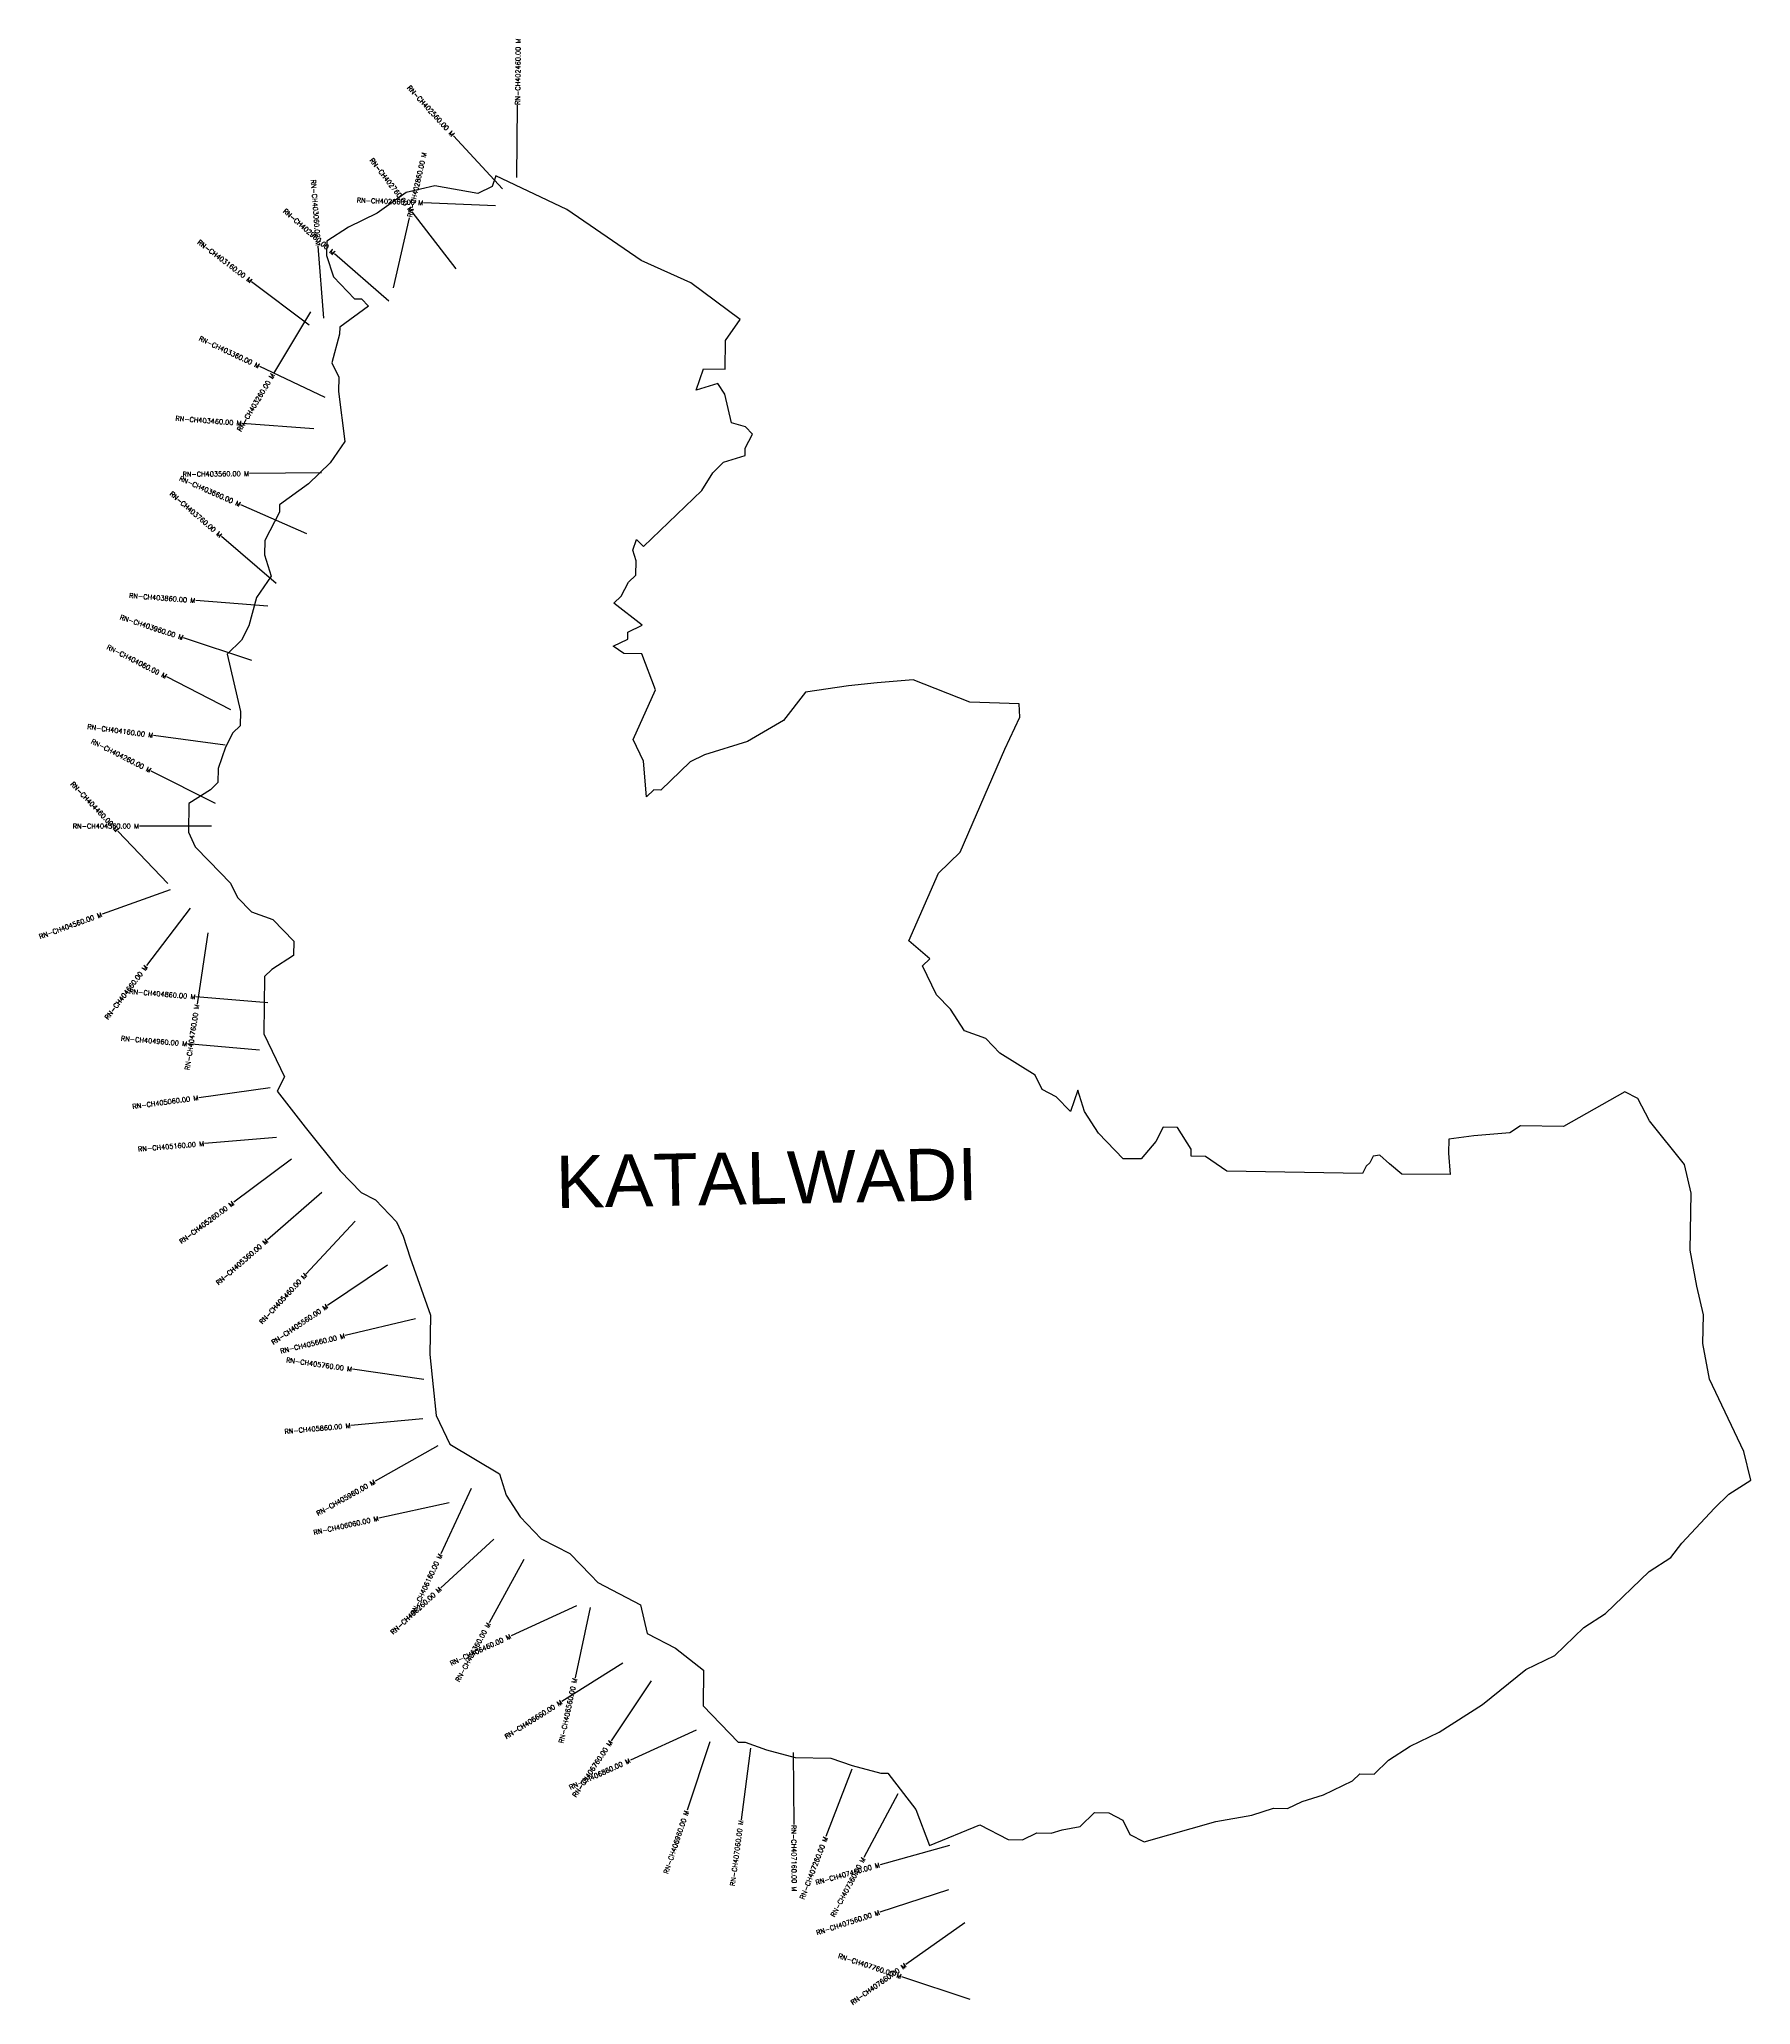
# Model space of a CAD drawing. Header units: metres. Extents: x 302122 to 305682, y 1939765 to 1943854.
import ezdxf
from ezdxf.enums import TextEntityAlignment as Align

# ---------------------------------------------------------------- set-up
doc = ezdxf.new("R2010")
doc.units = ezdxf.units.M
for name, color, linetype in [('CS', 134, 'Continuous'), ('CSMark', 6, 'Continuous'), ('VILLAGE BOUNDRY', 10, 'Continuous'), ('VILLAGE NAME', 250, 'Continuous')]:
    doc.layers.add(name, color=color, linetype=linetype)
doc.styles.get("Standard").update_dxf_attribs({"font": 'simplex.shx'})

msp = doc.modelspace()

# ---------------------------------------------------------------- linework, layer by layer
at = {"layer": 'CS'}
for p, q in [((303115.8, 1943566.6), (303117.2, 1943716.6)), ((303085.4, 1943542.7), (302984.1, 1943653.3)), ((302989.5, 1943376.5), (302897.6, 1943495.1)), ((303071.3, 1943507.8), (302921.5, 1943513.7)), ((302858.9, 1943336.6), (302892.2, 1943482.8)), ((302713.8, 1943274), (302702.6, 1943423.5)), ((302849.6, 1943309.1), (302736.4, 1943407.6)), ((302683.4, 1943259), (302563.8, 1943349.6)), ((302686.4, 1943286.9), (302609, 1943158.4)), ((302716.5, 1943109), (302580.8, 1943173.1)), ((302693.4, 1943043.6), (302543.9, 1943054.9)), ((302709.2, 1942951.9), (302559.2, 1942950.4)), ((302678.7, 1942825.1), (302541.3, 1942885.3)), ((302614.6, 1942721.9), (302501, 1942819.8)), ((302597.2, 1942674.7), (302447.6, 1942686.1)), ((302564.6, 1942561.2), (302422.3, 1942608.4)), ((302520.8, 1942459.1), (302387.3, 1942527.4)), ((302508.5, 1942385.5), (302359.9, 1942405.5)), ((302488.9, 1942263.8), (302355, 1942331.5)), ((302389.3, 1942097.9), (302285.7, 1942206.4)), ((302480.6, 1942216.9), (302330.6, 1942216.9)), ((302394.1, 1942084.4), (302253, 1942033.6)), ((302435.9, 1942046.3), (302345.2, 1941926.9)), ((302472.5, 1941995.1), (302450.3, 1941846.8)), ((302597.3, 1941849.2), (302447.8, 1941861.6)), ((302580.1, 1941751), (302430.6, 1941763.8)), ((302602.4, 1941672.2), (302453.7, 1941652)), ((302615.5, 1941569.4), (302466, 1941556.6)), ((302646.9, 1941523.8), (302526.6, 1941434.3)), ((302709.8, 1941455), (302596.7, 1941356.4)), ((302779, 1941395), (302676.9, 1941285.1)), ((302846.3, 1941303.3), (302722, 1941219.5)), ((302904.5, 1941192), (302758.6, 1941157)), ((302921.9, 1941065.4), (302773.4, 1941086.8)), ((302919.8, 1940983.5), (302770.5, 1940969.9)), ((302951.5, 1940927.6), (302820.8, 1940854)), ((303020.6, 1940839.1), (302957.4, 1940703.1)), ((302975.1, 1940809), (302828.6, 1940776.9)), ((303068, 1940733.5), (302957.5, 1940632.1)), ((303130, 1940691.4), (303058.2, 1940559.7)), ((303239.9, 1940594.6), (303103.5, 1940532.2)), ((303267.8, 1940591.6), (303236.6, 1940444.9)), ((303336.4, 1940475.3), (303209.4, 1940395.5)), ((303394.7, 1940438.7), (303311.7, 1940313.8)), ((303488.3, 1940336), (303351.7, 1940273.9)), ((303517.4, 1940311.5), (303469.6, 1940169.3)), ((303601.4, 1940298.5), (303582, 1940149.8)), ((303690.5, 1940289.5), (303691.6, 1940139.5)), ((303812.4, 1940254.6), (303758.6, 1940114.6)), ((303908.3, 1940203.6), (303837.7, 1940071.3)), ((304015.7, 1940096.3), (303871.2, 1940056)), ((304013.5, 1940003.9), (303871, 1939957.3)), ((304047.4, 1939935.3), (303925, 1939848.4)), ((304058.7, 1939775.4), (303916.4, 1939822.9))]:
    msp.add_line(p, q, dxfattribs=at)
at = {"layer": 'VILLAGE BOUNDRY'}
msp.add_lwpolyline([(303930.8, 1941978.6), (303992.7, 1942119), (304038, 1942162.8), (304130.8, 1942377), (304161.7, 1942443.4), (304160.7, 1942471.6), (304058, 1942474.9), (303939.8, 1942521.4), (303865.3, 1942515.2), (303805.7, 1942508.8), (303716.3, 1942495.4), (303670.6, 1942436.6), (303595.6, 1942393.3), (303505.8, 1942365), (303475.9, 1942350.6), (303415.4, 1942292.1), (303400.5, 1942292.4), (303385.4, 1942277.7), (303379.2, 1942352.2), (303357.6, 1942397.2), (303404, 1942500.6), (303375.4, 1942575.4), (303338.3, 1942576), (303316.2, 1942591.3), (303346.2, 1942605.6), (303346.4, 1942620.5), (303376.4, 1942634.9), (303317.7, 1942680.5), (303332.8, 1942695.1), (303348.1, 1942724.6), (303363.3, 1942739.2), (303363.8, 1942769), (303356.7, 1942791.4), (303364.5, 1942813.6), (303379.1, 1942798.5), (303500.1, 1942915.5), (303523, 1942952.3), (303545.7, 1942974.2), (303590.5, 1942988.4), (303590.8, 1943003.2), (303606.1, 1943032.7), (303591.5, 1943047.8), (303561.9, 1943055.8), (303548, 1943115.5), (303533.5, 1943138.1), (303488.6, 1943123.9), (303504.2, 1943168.3), (303548.8, 1943167.5), (303549.8, 1943227), (303580.3, 1943271.2), (303477.4, 1943347.2), (303374.1, 1943393.6), (303219.7, 1943500.2), (303072, 1943569.6), (303064.2, 1943547.4), (303034.2, 1943533), (302945.3, 1943549.4), (302885.6, 1943535.5), (302825.3, 1943491.9), (302765.4, 1943463.1), (302720.3, 1943434.1), (302719.8, 1943404.4), (302733.9, 1943359.5), (302777.8, 1943314.2), (302792.7, 1943313.9), (302807.3, 1943298.8), (302747, 1943255.2), (302746.8, 1943240.3), (302730.9, 1943181), (302745.3, 1943151.1), (302744.8, 1943121.3), (302758, 1943017), (302727.5, 1942972.9), (302682.2, 1942929), (302621.9, 1942885.4), (302621.7, 1942870.5), (302591, 1942811.5), (302590.5, 1942781.7), (302604.6, 1942736.9), (302574.1, 1942692.8), (302558.3, 1942633.5), (302542.9, 1942604), (302512.7, 1942574.8), (302526.6, 1942515.1), (302540.5, 1942455.3), (302540, 1942425.6), (302524.8, 1942410.9), (302509.5, 1942381.4), (302493.9, 1942337.1), (302493.4, 1942307.4), (302478.3, 1942292.7), (302433.2, 1942263.7), (302432.2, 1942204.2), (302446.5, 1942174.2), (302475.8, 1942144), (302519.7, 1942098.6), (302534.1, 1942068.7), (302563.3, 1942038.4), (302607.7, 1942022.8), (302651.6, 1941977.5), (302651.1, 1941947.7), (302605.9, 1941918.7), (302590.8, 1941904.1), (302588.9, 1941785.1), (302632, 1941695.1), (302616.7, 1941665.7), (302674.9, 1941590.3), (302747.8, 1941499.9), (302791.7, 1941454.5), (302821.2, 1941439.2), (302865, 1941393.8), (302879.4, 1941363.8), (302893.6, 1941318.9), (302936.2, 1941199.2), (302934.9, 1941117.5), (302941.2, 1941050.4), (302947.6, 1940990.8), (302976.4, 1940930.8), (303079.5, 1940869.6), (303093.6, 1940824.8), (303122.7, 1940779.7), (303166.5, 1940734.3), (303225.5, 1940703.6), (303269.4, 1940658.2), (303284, 1940643.1), (303372.5, 1940597.1), (303386.4, 1940537.3), (303445.4, 1940506.6), (303504.1, 1940461), (303502.9, 1940386.6), (303576, 1940311.1), (303590.9, 1940310.8), (303635.3, 1940295.2), (303694.5, 1940279.3), (303768.9, 1940278.1), (303813.2, 1940262.5), (303872.5, 1940246.6), (303887.4, 1940246.4), (303945.6, 1940171), (303974.1, 1940096.2), (304078.9, 1940139.1), (304138, 1940108.4), (304167.7, 1940107.9), (304197.7, 1940122.3), (304227.4, 1940121.8), (304249.8, 1940128.8), (304287.2, 1940135.7), (304317.4, 1940164.9), (304347.1, 1940164.4), (304376.6, 1940149.1), (304391, 1940119.1), (304420.5, 1940103.7), (304570, 1940145.9), (304644.5, 1940159.5), (304689.4, 1940173.7), (304719.1, 1940173.2), (304749.1, 1940187.5), (304794, 1940201.7), (304854, 1940230.4), (304869.1, 1940245.1), (304898.9, 1940244.6), (304929.1, 1940273.8), (304974.2, 1940302.8), (305034.2, 1940331.6), (305124.4, 1940389.6), (305214.8, 1940462.5), (305274.8, 1940491.2), (305335.2, 1940549.7), (305380.3, 1940578.7), (305471, 1940666.5), (305516.2, 1940695.5), (305539, 1940724.9), (305607.1, 1940798.1), (305637.3, 1940827.4), (305682.5, 1940856.4), (305668.5, 1940916.1), (305596.6, 1941066), (305583, 1941140.7), (305584, 1941200.1), (305570.1, 1941259.9), (305556.5, 1941334.5), (305558.4, 1941453.5), (305544.6, 1941513.2), (305471.7, 1941603.6), (305447.7, 1941650), (305420.6, 1941664), (305293, 1941591.7), (305203.8, 1941593.2), (305181.2, 1941578.7), (305106.7, 1941572.5), (305054.5, 1941565.9), (305054.1, 1941536.2), (305057.2, 1941492), (304956.6, 1941493.1), (304931.2, 1941514.1), (304910.9, 1941532.5), (304897.1, 1941530.2), (304890.1, 1941516.5), (304882.5, 1941509.2), (304874.8, 1941494.5), (304592.3, 1941499.1), (304548.2, 1941529.6), (304518.5, 1941530.1), (304518.7, 1941545), (304489.7, 1941590.1), (304459.9, 1941590.6), (304444.6, 1941561.1), (304414.2, 1941524.4), (304377, 1941525), (304325.9, 1941577.9), (304296.8, 1941623), (304282.7, 1941667.9), (304267.1, 1941623.5), (304237.9, 1941653.8), (304208.4, 1941669.1), (304194, 1941699.1), (304120.4, 1941744.9), (304091.1, 1941775.2), (304046.7, 1941790.8), (304017.7, 1941835.9), (303988.5, 1941866.1), (303959.7, 1941926.1), (303974.8, 1941940.7)], close=True, dxfattribs=at)

# ---------------------------------------------------------------- texts
at = {"layer": 'CSMark'}
for s, rotation, p in [('RN-CH402460.00 M', 89.4752, (303117.2, 1943717.6)), ('RN-CH402860.00 M', 77.1452, (302892.5, 1943483.8)), ('RN-CH407160.00 M', 270.4313, (303691.7, 1940138.5))]:
    msp.add_text(s, height=10, rotation=rotation, dxfattribs=at).set_placement(p, align=Align.MIDDLE_LEFT)
for s, rotation, p in [('RN-CH402560.00 M', 312.4991, (302983.4, 1943654)), ('RN-CH402760.00 M', 307.7693, (302897, 1943495.9)), ('RN-CH403060.00 M', 274.282, (302702.5, 1943424.5)), ('RN-CH402960.00 M', 318.9866, (302735.6, 1943408.2)), ('RN-CH402660.00 M', 357.7271, (302920.5, 1943513.8)), ('RN-CH403160.00 M', 322.8233, (302563, 1943350.2)), ('RN-CH403360.00 M', 334.7234, (302579.9, 1943173.5)), ('RN-CH403260.00 M', 58.9317, (302608.5, 1943157.6)), ('RN-CH403460.00 M', 355.6778, (302542.9, 1943055)), ('RN-CH403660.00 M', 336.3148, (302540.4, 1942885.7)), ('RN-CH403560.00 M', 0.5787, (302558.2, 1942950.4)), ('RN-CH403760.00 M', 319.2738, (302500.2, 1942820.4)), ('RN-CH403860.00 M', 355.636, (302446.6, 1942686.2)), ('RN-CH403960.00 M', 341.6523, (302421.3, 1942608.7)), ('RN-CH404060.00 M', 332.9225, (302386.4, 1942527.8)), ('RN-CH404160.00 M', 352.3279, (302358.9, 1942405.7)), ('RN-CH404260.00 M', 333.1502, (302354.1, 1942332)), ('RN-CH404460.00 M', 313.6577, (302285, 1942207.2)), ('RN-CH404560.00 M', 19.8032, (302252, 1942033.3)), ('RN-CH404660.00 M', 52.7995, (302344.6, 1941926.1)), ('RN-CH404860.00 M', 355.2634, (302446.8, 1941861.7)), ('RN-CH404760.00 M', 81.4735, (302450.1, 1941845.8)), ('RN-CH404960.00 M', 355.1276, (302429.6, 1941763.8)), ('RN-CH405060.00 M', 7.7201, (302452.7, 1941651.9)), ('RN-CH405160.00 M', 4.8857, (302465, 1941556.5)), ('RN-CH405260.00 M', 36.6764, (302525.8, 1941433.7)), ('RN-CH405360.00 M', 41.0645, (302595.9, 1941355.8)), ('RN-CH405460.00 M', 47.1213, (302676.3, 1941284.4)), ('RN-CH405560.00 M', 33.9769, (302721.1, 1941218.9)), ('RN-CH405660.00 M', 13.5055, (302757.7, 1941156.7)), ('RN-CH405760.00 M', 351.8232, (302772.4, 1941086.9)), ('RN-CH405860.00 M', 5.1942, (302769.5, 1940969.8)), ('RN-CH405960.00 M', 29.3645, (302819.9, 1940853.6)), ('RN-CH406060.00 M', 12.3655, (302827.6, 1940776.6)), ('RN-CH406160.00 M', 65.0746, (302956.9, 1940702.2)), ('RN-CH406260.00 M', 42.5724, (302956.8, 1940631.4)), ('RN-CH406360.00 M', 61.4072, (303057.7, 1940558.8)), ('RN-CH406460.00 M', 24.5801, (303102.6, 1940531.8)), ('RN-CH406560.00 M', 77.9686, (303236.3, 1940444)), ('RN-CH406660.00 M', 32.1564, (303208.5, 1940395)), ('RN-CH406760.00 M', 56.3948, (303311.2, 1940312.9)), ('RN-CH406860.00 M', 24.4482, (303350.8, 1940273.5)), ('RN-CH406960.00 M', 71.4429, (303469.3, 1940168.4)), ('RN-CH407060.00 M', 82.5756, (303581.9, 1940148.8)), ('RN-CH407260.00 M', 68.971, (303758.2, 1940113.6)), ('RN-CH407460.00 M', 15.5647, (303870.3, 1940055.8)), ('RN-CH407360.00 M', 61.9134, (303837.2, 1940070.4)), ('RN-CH407560.00 M', 18.0937, (303870, 1939957)), ('RN-CH407760.00 M', 341.553, (303915.5, 1939823.2)), ('RN-CH407660.00 M', 35.365, (303924.2, 1939847.9))]:
    msp.add_text(s, height=10, rotation=rotation, dxfattribs=at).set_placement(p, align=Align.MIDDLE_RIGHT)
msp.add_text('RN-CH404360.00 M', height=10, dxfattribs=at).set_placement((302329.6, 1942216.9), align=Align.MIDDLE_RIGHT)
at = {"layer": 'VILLAGE NAME', "insert": (303195.4, 1941531), "char_height": 108.748, "attachment_point": 1, "rotation": 1.1028}
msp.add_mtext_dynamic_manual_height_columns('{\\fArial|b0|i0|c0|p34;KATALWADI}', width=1571.314, gutter_width=543.7, heights=[0], dxfattribs=at)

doc.saveas('drawing.dxf')
